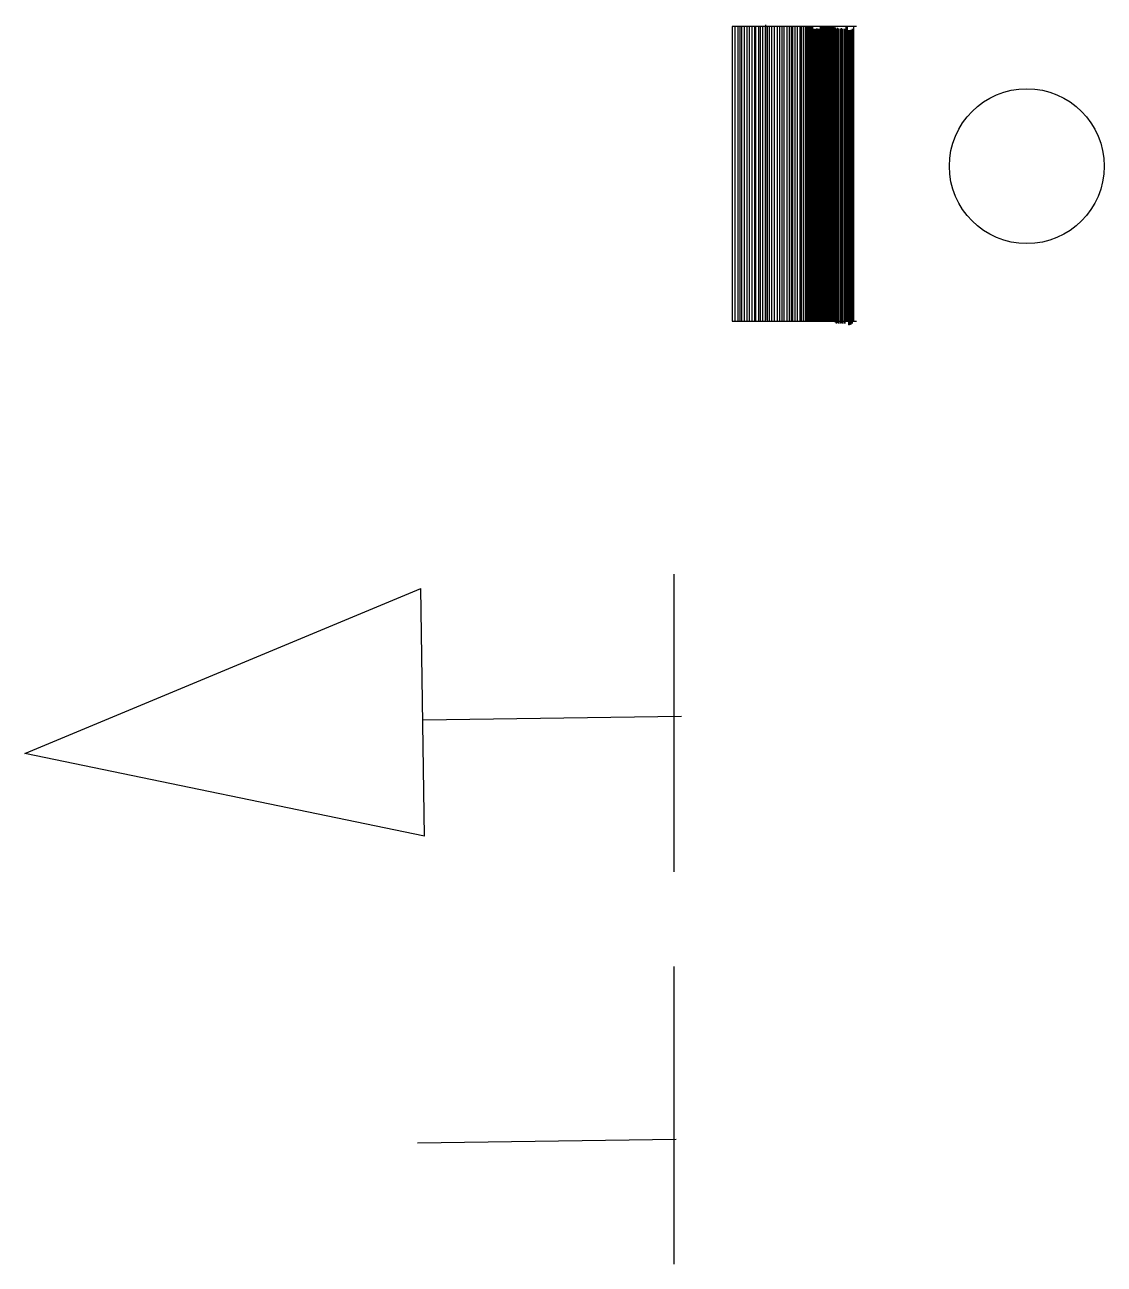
# Model space of a CAD drawing. Extents: x -2017610 to 288295, y -639251 to 250994.
# Drawn here: x -571282 to -569686, y -71170 to -69338 of the extents above; entities that cross this region are included whole.
import ezdxf

# ---------------------------------------------------------------- set-up
doc = ezdxf.new("R2010")
doc.units = 0
doc.header["$LTSCALE"] = 2
doc.header["$MEASUREMENT"] = 0
doc.layers.add('DIM', color=8, linetype='CONTINUOUS')

msp = doc.modelspace()

# ---------------------------------------------------------------- linework, layer by layer
at = {"layer": 'DIM', "color": 4}
for p, q in [((-570236.1, -69340), (-570236.1, -69776)), ((-570051.9, -69340), (-570236.1, -69340)), ((-570231.4, -69775.3), (-570231.4, -69339.4)), ((-570227.2, -69776), (-570227.2, -69340)), ((-570224.3, -69776), (-570224.3, -69340)), ((-570221.9, -69776), (-570221.9, -69340)), ((-570217.6, -69776), (-570217.6, -69340)), ((-570213.6, -69776), (-570213.6, -69340)), ((-570210.2, -69776), (-570210.2, -69340)), ((-570206.5, -69776), (-570206.5, -69340)), ((-570202.3, -69776), (-570202.3, -69340)), ((-570200.9, -69776), (-570200.9, -69340)), ((-570196.6, -69776), (-570196.6, -69340)), ((-570193.9, -69776), (-570193.9, -69339.5)), ((-570190.9, -69776), (-570190.9, -69339.5)), ((-570186.9, -69776), (-570186.9, -69340)), ((-570186.4, -69773.6), (-570186.4, -69337.6)), ((-570183.8, -69776), (-570183.8, -69340)), ((-570181, -69775.3), (-570181, -69339.4)), ((-570177.3, -69776), (-570177.3, -69340)), ((-570173.4, -69776), (-570173.4, -69340)), ((-570169.2, -69776), (-570169.2, -69340)), ((-570165.6, -69776), (-570165.6, -69339.5)), ((-570162, -69776), (-570162, -69339.5)), ((-570159.1, -69774.7), (-570159.1, -69340)), ((-570154.9, -69776), (-570154.9, -69340)), ((-570151.4, -69776), (-570151.4, -69340)), ((-570148.4, -69776), (-570148.4, -69340)), ((-570146.3, -69776), (-570146.3, -69340)), ((-570142.7, -69776), (-570142.7, -69340)), ((-570139.3, -69776), (-570139.3, -69340)), ((-570135.6, -69775.3), (-570135.6, -69339.4)), ((-570133.6, -69776), (-570133.6, -69340)), ((-570130.6, -69776), (-570130.6, -69340)), ((-570127.6, -69776), (-570127.6, -69340)), ((-570126, -69775.6), (-570126, -69339.6)), ((-570124.9, -69776), (-570124.9, -69340)), ((-570123.6, -69774.6), (-570123.6, -69340)), ((-570122, -69775.3), (-570122, -69340)), ((-570120.5, -69775.7), (-570120.5, -69340)), ((-570119.2, -69776), (-570119.2, -69340)), ((-570118.1, -69776), (-570118.1, -69340)), ((-570116.9, -69776.1), (-570116.9, -69340)), ((-570115.5, -69776), (-570115.5, -69343.4)), ((-570114.5, -69776), (-570114.5, -69343.4)), ((-570113, -69776.6), (-570113, -69344)), ((-570111.4, -69775.8), (-570111.4, -69343.3)), ((-570110.3, -69775.8), (-570110.3, -69343.3)), ((-570108.7, -69776), (-570108.7, -69343.4)), ((-570107, -69776.1), (-570107, -69343.6)), ((-570105.6, -69776), (-570105.6, -69340)), ((-570104.1, -69775.6), (-570104.1, -69339.6)), ((-570103, -69775.7), (-570103, -69339.8)), ((-570102, -69776), (-570102, -69340)), ((-570100.5, -69776.2), (-570100.5, -69340.3)), ((-570099.6, -69776.2), (-570099.6, -69340.3)), ((-570098.9, -69776.6), (-570098.9, -69340.6)), ((-570097.6, -69776), (-570097.6, -69340)), ((-570096.5, -69776), (-570096.5, -69340)), ((-570095.2, -69776), (-570095.2, -69340)), ((-570094, -69776), (-570094, -69340)), ((-570093.1, -69775.7), (-570093.1, -69339.8)), ((-570092.4, -69776), (-570092.4, -69340)), ((-570091.4, -69775.8), (-570091.4, -69339.9)), ((-570090.5, -69776), (-570090.5, -69340)), ((-570089.6, -69776), (-570089.6, -69340)), ((-570088.6, -69775.6), (-570088.6, -69340)), ((-570087.4, -69776), (-570087.4, -69340)), ((-570086.5, -69776), (-570086.5, -69340)), ((-570085.2, -69776.3), (-570085.2, -69340)), ((-570083.3, -69777.7), (-570083.3, -69341.8)), ((-570081.5, -69779.5), (-570081.5, -69343.6)), ((-570080, -69778.3), (-570080, -69342.3)), ((-570078.7, -69779.1), (-570078.7, -69343.2)), ((-570076.1, -69779.5), (-570076.1, -69343.6)), ((-570074.3, -69778.7), (-570074.3, -69342.8)), ((-570072.6, -69779.5), (-570072.6, -69343.6)), ((-570070.4, -69779.5), (-570070.4, -69343.6)), ((-570068.7, -69779.5), (-570068.7, -69343.6)), ((-570067.2, -69775.2), (-570067.2, -69339.3)), ((-570065.5, -69775.2), (-570065.5, -69339.3)), ((-570063.6, -69781.3), (-570063.6, -69345.4)), ((-570063.2, -69781.8), (-570063.2, -69345.9)), ((-570061.4, -69781.3), (-570061.4, -69345.4)), ((-570060.1, -69780.9), (-570060.1, -69345)), ((-570058.2, -69779.5), (-570058.2, -69343.6)), ((-570056, -69776), (-570056, -69340)), ((-570236.1, -69776), (-570051.9, -69776)), ((-570236.1, -69776), (-570227.2, -69776)), ((-570221.9, -69776), (-570190.9, -69776)), ((-570322.4, -70150), (-570322.4, -70590)), ((-571282.2, -70414.9), (-570696.4, -70171.1)), ((-570691.2, -70537.3), (-570696.4, -70171.1)), ((-570310.8, -70360.2), (-570693.6, -70365.7)), ((-570691.2, -70537.3), (-571282.2, -70414.9)), ((-570322.4, -70730), (-570322.4, -71170)), ((-570318.7, -70985.7), (-570701.5, -70991.1))]:
    msp.add_line(p, q, dxfattribs=at)
msp.add_circle((-569800.3, -69546.7), 114.5, dxfattribs=at)

doc.saveas('drawing.dxf')
